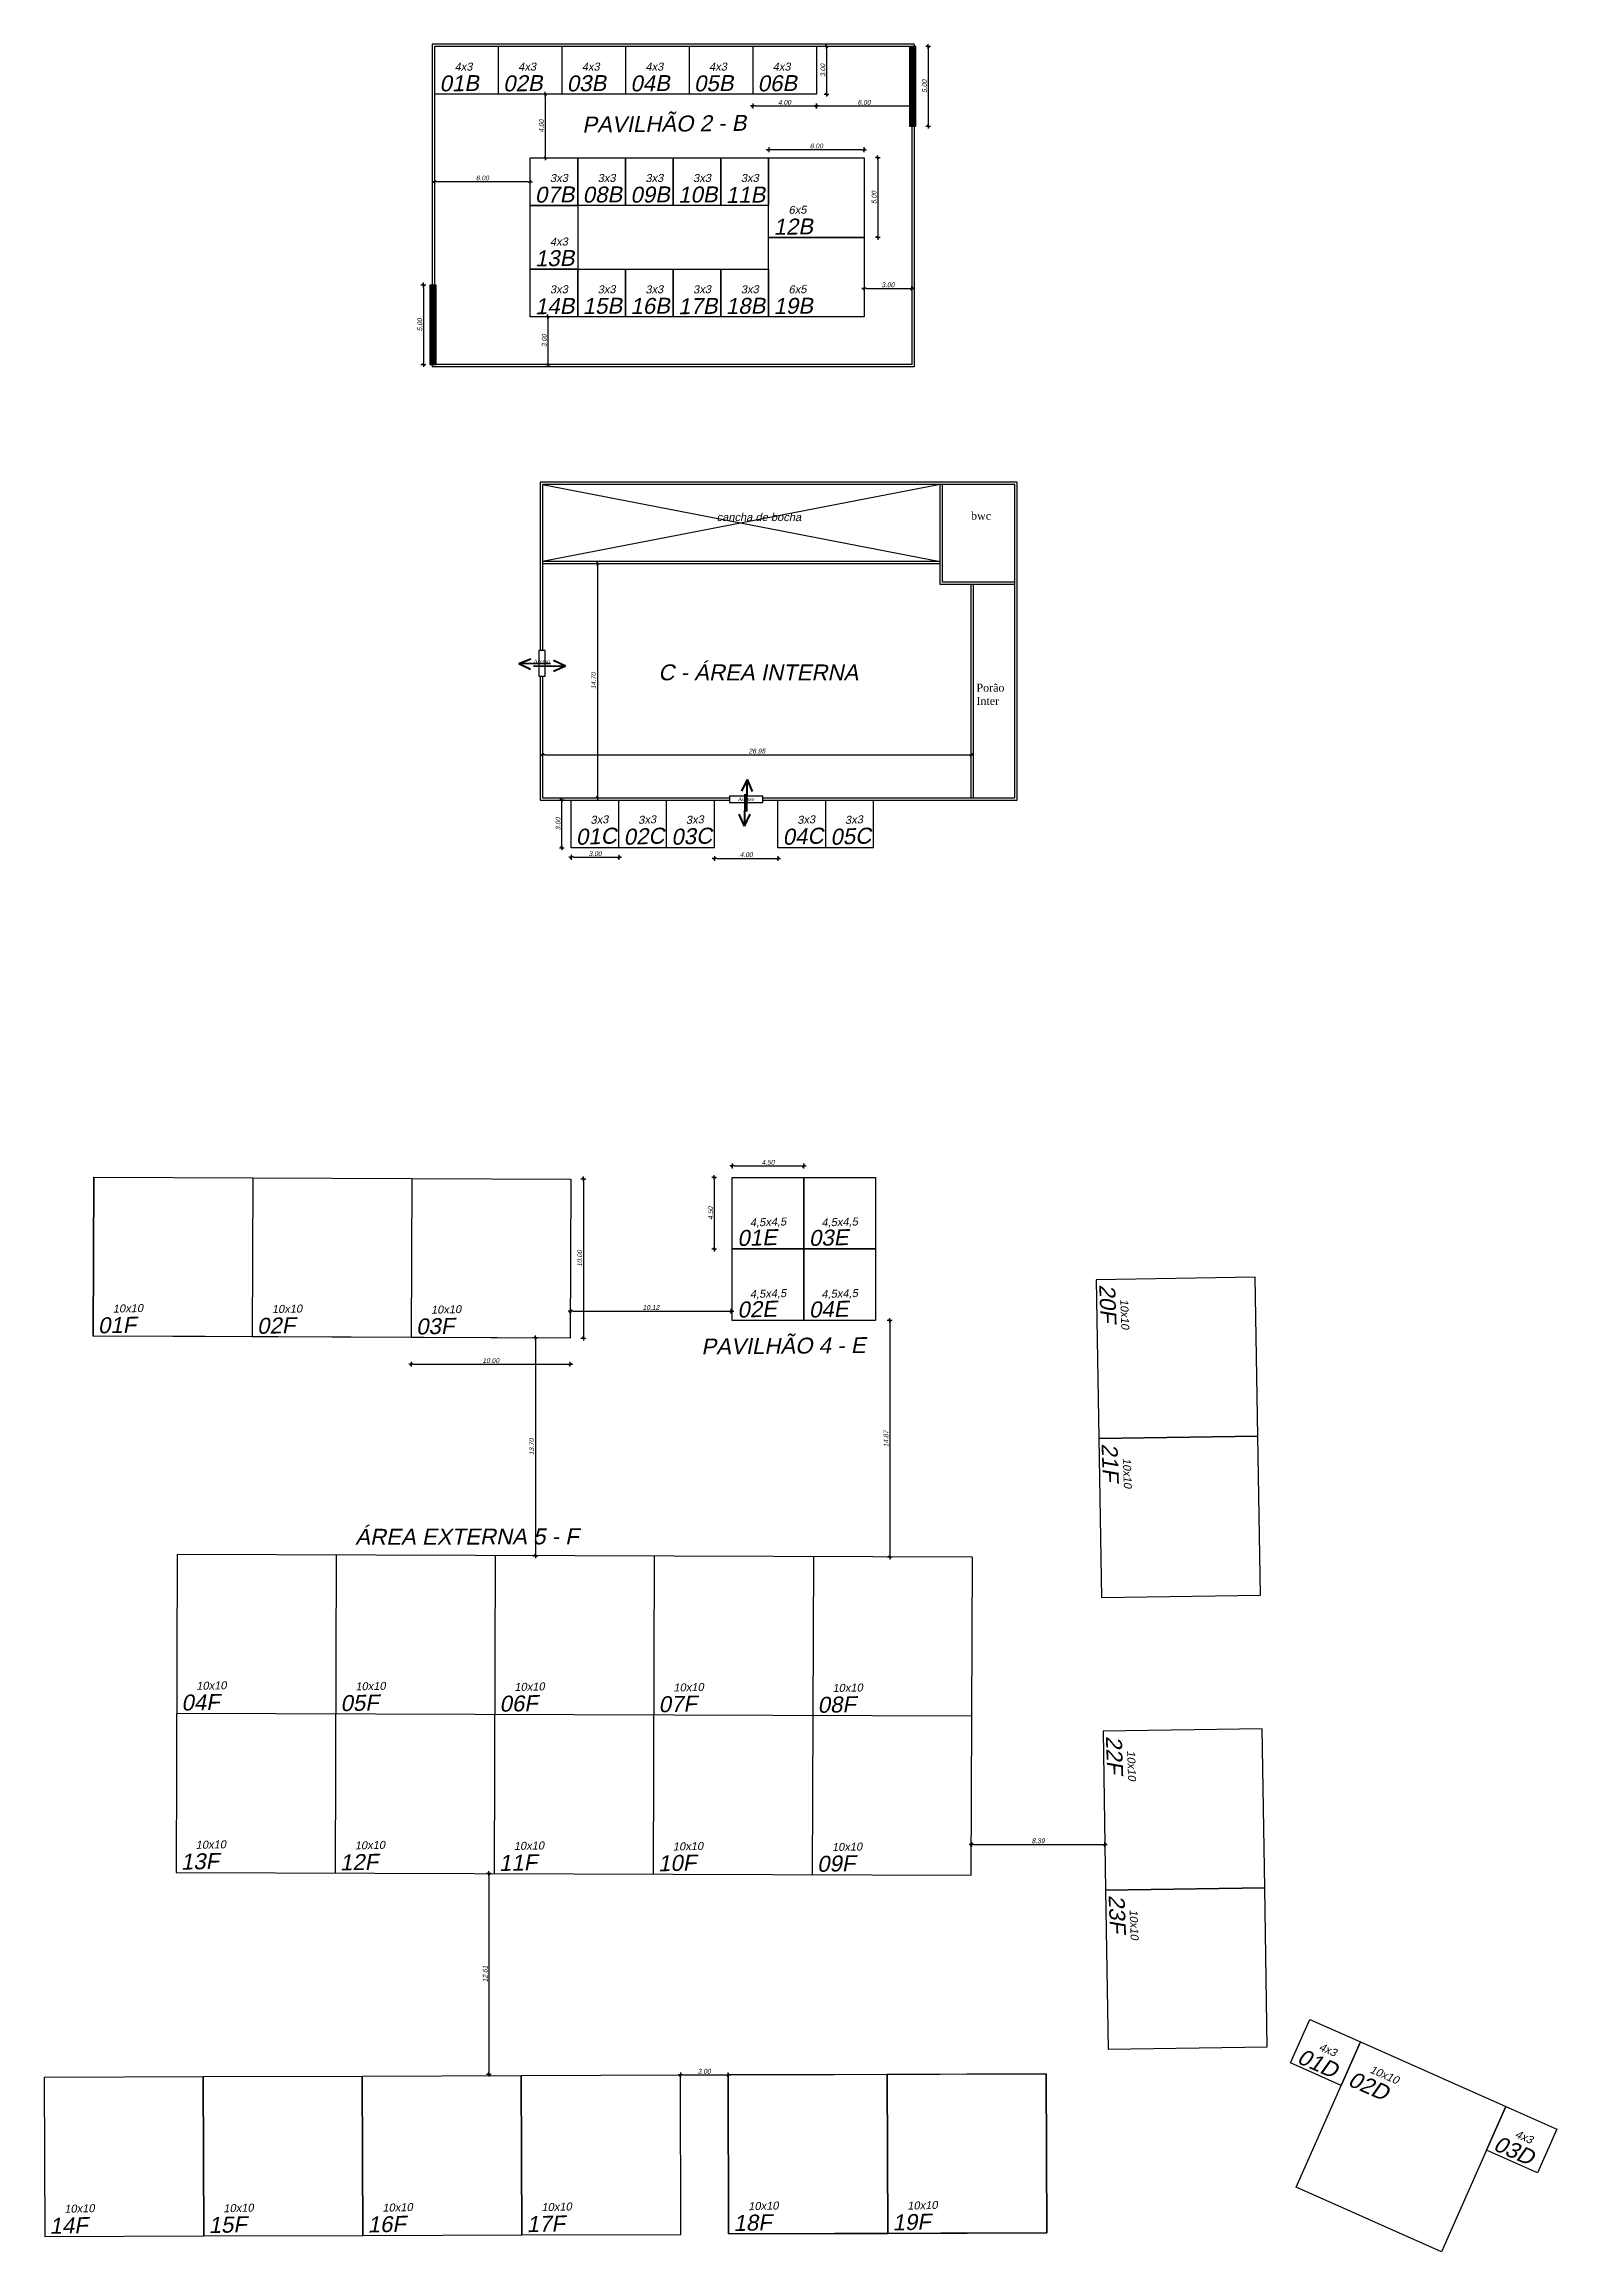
# Model space of a CAD drawing. Header units: metres. Extents: x 2113 to 5678, y -2764 to 956.
# Drawn here: x 3136 to 3231.1, y -2211.6 to -2072.8 of the extents above; entities that cross this region are included whole.
import ezdxf

# ---------------------------------------------------------------- set-up
doc = ezdxf.new("R2010")
doc.units = ezdxf.units.M
doc.header["$MEASUREMENT"] = 0
for name, color, linetype in [('_SETOR B', 5, 'Continuous'), ('_SETOR C', 4, 'Continuous'), ('_SETOR D', 22, 'Continuous'), ('_SETOR E', 11, 'Continuous'), ('_SETOR F', 30, 'Continuous'), ('COTASOK', 1, 'Continuous'), ('PAREDE', 7, 'Continuous'), ('TELHADO', 6, 'Continuous')]:
    doc.layers.add(name, color=color, linetype=linetype)
doc.styles.add('JEF', font='times.ttf', dxfattribs={"height": 0.3})
doc.styles.add('ROMANS', font='romans.shx')
doc.styles.add('util2000', font='arial.ttf', dxfattribs={"oblique": 12.000028})
doc.dimstyles.new('int_1-50_m_MS_50', dxfattribs={"dimscale": 0.05, "dimtxt": 3, "dimasz": 1.5, "dimexe": 1, "dimexo": 0, "dimgap": 0.75, "dimtad": 1, "dimzin": 1, "dimdsep": 46, "dimtxsty": 'util2000', "dimblk": '_U2_SETA01', "dimcen": 1.5, "dimse1": 1, "dimse2": 1, "dimclrd": 1, "dimclre": 1, "dimclrt": 1, "dimazin": 3, "dimtfac": 1, "dimtix": 1, "dimtmove": 1, "dimatfit": 3, "dimldrblk": '_U2_SETA02', "dimfxl": 1, "dimtzin": 12, "dimarcsym": 0})
pattern_1 = [(45, (-414254.85149, -6971211.226642), (-0.02209708691208, 0.02209708691208), [])]

msp = doc.modelspace()

# ---------------------------------------------------------------- texts
at = {"layer": '_SETOR B', "char_height": 0.5, "attachment_point": 7, "rotation": 0.66926, "style": 'util2000'}
for s, insert in [('{\\f@Arial Unicode MS|b0|i0|c0|p34;4x3}', (3161.781, -2074.493)), ('{\\f@Arial Unicode MS|b0|i0|c0|p34;4x3}', (3165.781, -2074.493)), ('{\\f@Arial Unicode MS|b0|i0|c0|p34;4x3}', (3169.781, -2074.493)), ('{\\f@Arial Unicode MS|b0|i0|c0|p34;4x3}', (3173.781, -2074.493)), ('{\\f@Arial Unicode MS|b0|i0|c0|p34;4x3}', (3177.781, -2074.493)), ('{\\f@Arial Unicode MS|b0|i0|c0|p34;4x3}', (3181.781, -2074.493)), ('{\\f@Arial Unicode MS|b0|i0|c0|p34;3x3}', (3167.781, -2081.493)), ('{\\f@Arial Unicode MS|b0|i0|c0|p34;3x3}', (3170.781, -2081.493)), ('{\\f@Arial Unicode MS|b0|i0|c0|p34;3x3}', (3173.781, -2081.493)), ('{\\f@Arial Unicode MS|b0|i0|c0|p34;3x3}', (3176.781, -2081.493)), ('{\\f@Arial Unicode MS|b0|i0|c0|p34;3x3}', (3179.781, -2081.493)), ('{\\f@Arial Unicode MS|b0|i0|c0|p34;6x5}', (3182.781, -2083.493)), ('{\\f@Arial Unicode MS|b0|i0|c0|p34;4x3}', (3167.781, -2085.493)), ('{\\f@Arial Unicode MS|b0|i0|c0|p34;3x3}', (3167.781, -2088.493)), ('{\\f@Arial Unicode MS|b0|i0|c0|p34;3x3}', (3170.781, -2088.493)), ('{\\f@Arial Unicode MS|b0|i0|c0|p34;3x3}', (3173.781, -2088.493)), ('{\\f@Arial Unicode MS|b0|i0|c0|p34;3x3}', (3176.781, -2088.493)), ('{\\f@Arial Unicode MS|b0|i0|c0|p34;3x3}', (3179.781, -2088.493)), ('{\\f@Arial Unicode MS|b0|i0|c0|p34;6x5}', (3182.781, -2088.493))]:
    msp.add_mtext(s, dxfattribs=dict(at, insert=insert))
at = {"layer": '_SETOR B', "char_height": 0.7, "attachment_point": 7, "rotation": 0.66926, "style": 'util2000'}
for s, insert, width in [('{\\f@Arial Unicode MS|b0|i0|c0|p34;\\P\\H1.4286x;01B}', (3160.838, -2075.799), 1.45529), ('{\\f@Arial Unicode MS|b0|i0|c0|p34;\\P\\H1.4286x;02B}', (3164.838, -2075.799), 1.45529), ('{\\f@Arial Unicode MS|b0|i0|c0|p34;\\P\\H1.4286x;03B}', (3168.838, -2075.799), 1.45529), ('{\\f@Arial Unicode MS|b0|i0|c0|p34;\\P\\H1.4286x;04B}', (3172.838, -2075.799), 1.45529), ('{\\f@Arial Unicode MS|b0|i0|c0|p34;\\P\\H1.4286x;05B}', (3176.838, -2075.799), 1.45529), ('{\\f@Arial Unicode MS|b0|i0|c0|p34;\\P\\H1.4286x;06B}', (3180.838, -2075.799), 1.45529), ('{\\f@Arial Unicode MS|b0|i0|c0|p34;\\P\\H1.4286x;PAVILHÃO 2 - B}', (3169.812, -2078.393), 14.71461), ('{\\f@Arial Unicode MS|b0|i0|c0|p34;\\P\\H1.4286x;07B}', (3166.838, -2082.799), 1.45529), ('{\\f@Arial Unicode MS|b0|i0|c0|p34;\\P\\H1.4286x;08B}', (3169.838, -2082.799), 1.45529), ('{\\f@Arial Unicode MS|b0|i0|c0|p34;\\P\\H1.4286x;09B}', (3172.838, -2082.799), 1.45529), ('{\\f@Arial Unicode MS|b0|i0|c0|p34;\\P\\H1.4286x;10B}', (3175.838, -2082.799), 1.45529), ('{\\f@Arial Unicode MS|b0|i0|c0|p34;\\P\\H1.4286x;11B}', (3178.838, -2082.799), 1.45529), ('{\\f@Arial Unicode MS|b0|i0|c0|p34;\\P\\H1.4286x;12B}', (3181.838, -2084.799), 1.45529), ('{\\f@Arial Unicode MS|b0|i0|c0|p34;\\P\\H1.4286x;13B}', (3166.838, -2086.799), 1.45529), ('{\\f@Arial Unicode MS|b0|i0|c0|p34;\\P\\H1.4286x;14B}', (3166.838, -2089.799), 1.45529), ('{\\f@Arial Unicode MS|b0|i0|c0|p34;\\P\\H1.4286x;15B}', (3169.838, -2089.799), 1.45529), ('{\\f@Arial Unicode MS|b0|i0|c0|p34;\\P\\H1.4286x;16B}', (3172.838, -2089.799), 1.45529), ('{\\f@Arial Unicode MS|b0|i0|c0|p34;\\P\\H1.4286x;17B}', (3175.838, -2089.799), 1.45529), ('{\\f@Arial Unicode MS|b0|i0|c0|p34;\\P\\H1.4286x;18B}', (3178.838, -2089.799), 1.45529), ('{\\f@Arial Unicode MS|b0|i0|c0|p34;\\P\\H1.4286x;19B}', (3181.838, -2089.799), 1.45529)]:
    msp.add_mtext(s, dxfattribs=dict(at, insert=insert, width=width))
at = {"layer": '_SETOR C', "char_height": 0.5, "attachment_point": 7, "rotation": 2.01883, "style": 'util2000'}
for insert in [(3170.334, -2121.855), (3173.334, -2121.855), (3176.334, -2121.855), (3183.334, -2121.855), (3186.334, -2121.855)]:
    msp.add_mtext('{\\f@Arial Unicode MS|b0|i0|c0|p34;3x3}', dxfattribs=dict(at, insert=insert))
at = {"layer": '_SETOR C', "char_height": 0.7, "width": 1.45529, "attachment_point": 7, "rotation": 2.01883, "style": 'util2000'}
for s, insert in [('{\\f@Arial Unicode MS|b0|i0|c0|p34;\\P\\H1.4286x;01C}', (3169.422, -2123.183)), ('{\\f@Arial Unicode MS|b0|i0|c0|p34;\\P\\H1.4286x;02C}', (3172.422, -2123.183)), ('{\\f@Arial Unicode MS|b0|i0|c0|p34;\\P\\H1.4286x;03C}', (3175.422, -2123.183)), ('{\\f@Arial Unicode MS|b0|i0|c0|p34;\\P\\H1.4286x;04C}', (3182.422, -2123.183)), ('{\\f@Arial Unicode MS|b0|i0|c0|p34;\\P\\H1.4286x;05C}', (3185.422, -2123.183))]:
    msp.add_mtext(s, dxfattribs=dict(at, insert=insert))
at = {"layer": '_SETOR D', "char_height": 0.7, "width": 1.45529, "attachment_point": 7, "rotation": 336.41049, "style": 'util2000'}
for s, insert in [('{\\f@Arial Unicode MS|b0|i0|c0|p34;\\P\\H1.4286x;01D}', (3214.678, -2199.749)), ('{\\f@Arial Unicode MS|b0|i0|c0|p34;\\P\\H1.4286x;02D}', (3217.876, -2201.169)), ('{\\f@Arial Unicode MS|b0|i0|c0|p34;\\P\\H1.4286x;03D}', (3227.016, -2205.228))]:
    msp.add_mtext(s, dxfattribs=dict(at, insert=insert))
at = {"layer": '_SETOR D', "char_height": 0.5, "attachment_point": 7, "rotation": 336.41049, "style": 'util2000'}
for s, insert in [('{\\f@Arial Unicode MS|b0|i0|c0|p34;4x3}', (3216.074, -2198.946)), ('{\\f@Arial Unicode MS|b0|i0|c0|p34;10x10}', (3219.273, -2200.366)), ('{\\f@Arial Unicode MS|b0|i0|c0|p34;4x3}', (3228.412, -2204.425))]:
    msp.add_mtext(s, dxfattribs=dict(at, insert=insert))
at = {"layer": '_SETOR E', "char_height": 0.7, "attachment_point": 7, "style": 'util2000'}
for s, insert, width, rotation in [('{\\f@Arial Unicode MS|b0|i0|c0|p34;\\P\\H1.4286x;01E}', (3179.571, -2148.413), 1.45529, 1.57614), ('{\\f@Arial Unicode MS|b0|i0|c0|p34;\\P\\H1.4286x;03E}', (3184.071, -2148.413), 1.45529, 1.57614), ('{\\f@Arial Unicode MS|b0|i0|c0|p34;\\P\\H1.4286x;02E}', (3179.571, -2152.913), 1.45529, 1.57614), ('{\\f@Arial Unicode MS|b0|i0|c0|p34;\\P\\H1.4286x;04E}', (3184.071, -2152.913), 1.45529, 1.57614), ('{\\f@Arial Unicode MS|b0|i0|c0|p34;\\P\\H1.4286x;PAVILHÃO 4 - E}', (3177.298, -2155.23), 31.11249, 0.51211)]:
    msp.add_mtext(s, dxfattribs=dict(at, insert=insert, width=width, rotation=rotation))
at = {"layer": '_SETOR E', "char_height": 0.5, "attachment_point": 7, "rotation": 1.57614, "style": 'util2000'}
for insert in [(3180.354, -2147.258), (3184.854, -2147.258), (3180.354, -2151.758), (3184.854, -2151.758)]:
    msp.add_mtext('{\\f@Arial Unicode MS|b0|i0|c0|p34;4,5x4,5}', dxfattribs=dict(at, insert=insert))
at = {"layer": '_SETOR F', "char_height": 0.7, "attachment_point": 7, "style": 'util2000'}
for s, insert, width, rotation in [('{\\f@Arial Unicode MS|b0|i0|c0|p34;\\P\\H1.4286x;20F}', (3202.296, -2150.816), 1.45529, 272.1106), ('{\\f@Arial Unicode MS|b0|i0|c0|p34;\\P\\H1.4286x;01F}', (3139.368, -2153.904), 1.45529, 1.19107), ('{\\f@Arial Unicode MS|b0|i0|c0|p34;\\P\\H1.4286x;02F}', (3149.368, -2153.934), 1.45529, 1.19107), ('{\\f@Arial Unicode MS|b0|i0|c0|p34;\\P\\H1.4286x;03F}', (3159.368, -2153.974), 1.45529, 1.19107), ('{\\f@Arial Unicode MS|b0|i0|c0|p34;\\P\\H1.4286x;21F}', (3202.456, -2160.814), 1.45529, 272.1106), ('{\\f@Arial Unicode MS|b0|i0|c0|p34;\\P\\H1.4286x;ÁREA EXTERNA 5 - F}', (3155.537, -2167.196), 31.11249, 0.12705), ('{\\f@Arial Unicode MS|b0|i0|c0|p34;\\P\\H1.4286x;04F}', (3144.614, -2177.628), 1.45529, 1.19107), ('{\\f@Arial Unicode MS|b0|i0|c0|p34;\\P\\H1.4286x;05F}', (3154.614, -2177.662), 1.45529, 1.19107), ('{\\f@Arial Unicode MS|b0|i0|c0|p34;\\P\\H1.4286x;06F}', (3164.614, -2177.697), 1.45529, 1.19107), ('{\\f@Arial Unicode MS|b0|i0|c0|p34;\\P\\H1.4286x;07F}', (3174.614, -2177.732), 1.45529, 1.19107), ('{\\f@Arial Unicode MS|b0|i0|c0|p34;\\P\\H1.4286x;08F}', (3184.613, -2177.767), 1.45529, 1.19107), ('{\\f@Arial Unicode MS|b0|i0|c0|p34;\\P\\H1.4286x;22F}', (3202.727, -2179.213), 1.45529, 272.1106), ('{\\f@Arial Unicode MS|b0|i0|c0|p34;\\P\\H1.4286x;13F}', (3144.579, -2187.628), 1.45529, 1.19107), ('{\\f@Arial Unicode MS|b0|i0|c0|p34;\\P\\H1.4286x;12F}', (3154.579, -2187.662), 1.45529, 1.19107), ('{\\f@Arial Unicode MS|b0|i0|c0|p34;\\P\\H1.4286x;11F}', (3164.579, -2187.697), 1.45529, 1.19107), ('{\\f@Arial Unicode MS|b0|i0|c0|p34;\\P\\H1.4286x;10F}', (3174.579, -2187.732), 1.45529, 1.19107), ('{\\f@Arial Unicode MS|b0|i0|c0|p34;\\P\\H1.4286x;09F}', (3184.579, -2187.767), 1.45529, 1.19107), ('{\\f@Arial Unicode MS|b0|i0|c0|p34;\\P\\H1.4286x;23F}', (3202.887, -2189.212), 1.45529, 272.1106), ('{\\f@Arial Unicode MS|b0|i0|c0|p34;\\P\\H1.4286x;14F}', (3136.322, -2210.518), 1.45529, 1.3906), ('{\\f@Arial Unicode MS|b0|i0|c0|p34;\\P\\H1.4286x;15F}', (3146.322, -2210.483), 1.45529, 1.3906), ('{\\f@Arial Unicode MS|b0|i0|c0|p34;\\P\\H1.4286x;16F}', (3156.322, -2210.449), 1.45529, 1.3906), ('{\\f@Arial Unicode MS|b0|i0|c0|p34;\\P\\H1.4286x;17F}', (3166.322, -2210.414), 1.45529, 1.3906), ('{\\f@Arial Unicode MS|b0|i0|c0|p34;\\P\\H1.4286x;18F}', (3179.322, -2210.355), 1.45529, 1.3906), ('{\\f@Arial Unicode MS|b0|i0|c0|p34;\\P\\H1.4286x;19F}', (3189.322, -2210.318), 1.45529, 1.3906)]:
    msp.add_mtext(s, dxfattribs=dict(at, insert=insert, width=width, rotation=rotation))
at = {"layer": '_SETOR F', "char_height": 0.5, "attachment_point": 7, "style": 'util2000'}
for insert, rotation in [((3203.625, -2151.726), 272.1106), ((3140.299, -2152.589), 1.19107), ((3150.299, -2152.62), 1.19107), ((3160.299, -2152.66), 1.19107), ((3203.786, -2161.724), 272.1106), ((3145.545, -2176.313), 1.19107), ((3155.545, -2176.348), 1.19107), ((3165.545, -2176.383), 1.19107), ((3175.545, -2176.418), 1.19107), ((3185.545, -2176.452), 1.19107), ((3204.056, -2180.123), 272.1106), ((3145.51, -2186.313), 1.19107), ((3155.51, -2186.348), 1.19107), ((3165.51, -2186.383), 1.19107), ((3175.51, -2186.418), 1.19107), ((3185.51, -2186.452), 1.19107), ((3204.217, -2190.122), 272.1106), ((3137.249, -2209.2), 1.3906), ((3147.249, -2209.166), 1.3906), ((3157.249, -2209.131), 1.3906), ((3167.249, -2209.096), 1.3906), ((3180.249, -2209.037), 1.3906), ((3190.249, -2209), 1.3906)]:
    msp.add_mtext('{\\f@Arial Unicode MS|b0|i0|c0|p34;10x10}', dxfattribs=dict(at, insert=insert, rotation=rotation))

# ---------------------------------------------------------------- blocks, each defined once
blk = doc.blocks.new('_U2_SETA01')
at = {"color": 0}
for p, q in [((-1, 0), (1, 0)), ((0, -1), (0, 1))]:
    blk.add_line(p, q, dxfattribs=at)
blk.add_line((-0.5, -0.5), (0.5, 0.5))
blk = doc.blocks.new('*D659')
at = {"layer": 'Defpoints', "color": 0, "ltscale": 0.3, "transparency": 16777216}
for p in [(3190.78, -2072.96), (3190.78, -2077.96), (3191.56, -2077.96)]:
    blk.add_point(p, dxfattribs=at)
at = {"layer": 'PAREDE', "color": 1, "lineweight": -2, "ltscale": 0.3, "transparency": 16777216}
blk.add_line((3191.56, -2073.11), (3191.56, -2077.81), dxfattribs=at)
at = {"layer": 'PAREDE', "color": 1, "lineweight": -2, "ltscale": 0.3, "transparency": 16777216, "xscale": 0.15, "yscale": 0.15, "zscale": 0.15}
for p, rotation in [((3191.56, -2072.96), 90), ((3191.56, -2077.96), 270)]:
    blk.add_blockref('_U2_SETA01', p, dxfattribs=dict(at, rotation=rotation))
at = {"layer": 'PAREDE', "color": 1, "ltscale": 0.3, "transparency": 16777216, "insert": (3191.33, -2075.46), "char_height": 0.3, "attachment_point": 5, "rotation": 90, "style": 'util2000'}
blk.add_mtext('5.00', dxfattribs=at)
blk = doc.blocks.new('_U2_SETA02')
blk.add_solid([(-1, -0.17), (0, 0), (-1, 0.17)])
blk = doc.blocks.new('*D658')
at = {"layer": 'Defpoints', "color": 0, "ltscale": 0.3, "transparency": 16777216}
for p in [(3190.78, -2072.96), (3190.78, -2077.96), (3191.56, -2077.96)]:
    blk.add_point(p, dxfattribs=at)
at = {"layer": 'PAREDE', "color": 1, "lineweight": -2, "ltscale": 0.3, "transparency": 16777216}
blk.add_line((3191.56, -2073.11), (3191.56, -2077.81), dxfattribs=at)
at = {"layer": 'PAREDE', "color": 1, "lineweight": -2, "ltscale": 0.3, "transparency": 16777216, "xscale": 0.15, "yscale": 0.15, "zscale": 0.15}
for p, rotation in [((3191.56, -2072.96), 90), ((3191.56, -2077.96), 270)]:
    blk.add_blockref('_U2_SETA01', p, dxfattribs=dict(at, rotation=rotation))
at = {"layer": 'PAREDE', "color": 1, "ltscale": 0.3, "transparency": 16777216, "insert": (3191.33, -2075.46), "char_height": 0.3, "attachment_point": 5, "rotation": 90, "style": 'util2000'}
blk.add_mtext('5.00', dxfattribs=at)
blk = doc.blocks.new('*D660')
at = {"layer": 'Defpoints', "color": 0, "ltscale": 0.3, "transparency": 16777216}
for p in [(3190.53, -2074.46), (3184.53, -2076.7), (3190.53, -2076.7)]:
    blk.add_point(p, dxfattribs=at)
at = {"layer": 'PAREDE', "color": 1, "lineweight": -2, "ltscale": 0.3, "transparency": 16777216}
blk.add_line((3184.68, -2076.7), (3190.38, -2076.7), dxfattribs=at)
at = {"layer": 'PAREDE', "color": 1, "lineweight": -2, "ltscale": 0.3, "transparency": 16777216, "xscale": 0.15, "yscale": 0.15, "zscale": 0.15, "rotation": 180}
blk.add_blockref('_U2_SETA01', (3184.53, -2076.7), dxfattribs=at)
at = {"layer": 'PAREDE', "color": 1, "lineweight": -2, "ltscale": 0.3, "transparency": 16777216, "xscale": 0.15, "yscale": 0.15, "zscale": 0.15}
blk.add_blockref('_U2_SETA01', (3190.53, -2076.7), dxfattribs=at)
at = {"layer": 'PAREDE', "color": 1, "ltscale": 0.3, "transparency": 16777216, "insert": (3187.53, -2076.47), "char_height": 0.3, "attachment_point": 5, "style": 'util2000'}
blk.add_mtext('6.00', dxfattribs=at)
blk = doc.blocks.new('*D661')
at = {"layer": 'Defpoints', "color": 0, "ltscale": 0.3, "transparency": 16777216}
for p in [(3180.53, -2073.35), (3184.53, -2076.7), (3184.53, -2076.7)]:
    blk.add_point(p, dxfattribs=at)
at = {"layer": 'PAREDE', "color": 1, "lineweight": -2, "ltscale": 0.3, "transparency": 16777216}
blk.add_line((3180.68, -2076.7), (3184.38, -2076.7), dxfattribs=at)
at = {"layer": 'PAREDE', "color": 1, "lineweight": -2, "ltscale": 0.3, "transparency": 16777216, "xscale": 0.15, "yscale": 0.15, "zscale": 0.15, "rotation": 180}
blk.add_blockref('_U2_SETA01', (3180.53, -2076.7), dxfattribs=at)
at = {"layer": 'PAREDE', "color": 1, "lineweight": -2, "ltscale": 0.3, "transparency": 16777216, "xscale": 0.15, "yscale": 0.15, "zscale": 0.15}
blk.add_blockref('_U2_SETA01', (3184.53, -2076.7), dxfattribs=at)
at = {"layer": 'PAREDE', "color": 1, "ltscale": 0.3, "transparency": 16777216, "insert": (3182.53, -2076.47), "char_height": 0.3, "attachment_point": 5, "style": 'util2000'}
blk.add_mtext('4.00', dxfattribs=at)
blk = doc.blocks.new('*D662')
at = {"layer": 'Defpoints', "color": 0, "ltscale": 0.3, "transparency": 16777216}
for p in [(3184.31, -2072.96), (3185.17, -2075.96), (3185.17, -2075.96)]:
    blk.add_point(p, dxfattribs=at)
at = {"layer": 'PAREDE', "color": 1, "lineweight": -2, "ltscale": 0.3, "transparency": 16777216}
blk.add_line((3185.17, -2073.11), (3185.17, -2075.81), dxfattribs=at)
at = {"layer": 'PAREDE', "color": 1, "lineweight": -2, "ltscale": 0.3, "transparency": 16777216, "xscale": 0.15, "yscale": 0.15, "zscale": 0.15}
for p, rotation in [((3185.17, -2072.96), 90), ((3185.17, -2075.96), 270)]:
    blk.add_blockref('_U2_SETA01', p, dxfattribs=dict(at, rotation=rotation))
at = {"layer": 'PAREDE', "color": 1, "ltscale": 0.3, "transparency": 16777216, "insert": (3184.94, -2074.46), "char_height": 0.3, "attachment_point": 5, "rotation": 90, "style": 'util2000'}
blk.add_mtext('3.00', dxfattribs=at)
blk = doc.blocks.new('*D663')
at = {"layer": 'Defpoints', "color": 0, "ltscale": 0.3, "transparency": 16777216}
for p in [(3187.53, -2079.96), (3187.53, -2084.96), (3188.39, -2084.96)]:
    blk.add_point(p, dxfattribs=at)
at = {"layer": 'PAREDE', "color": 1, "lineweight": -2, "ltscale": 0.3, "transparency": 16777216}
blk.add_line((3188.39, -2080.11), (3188.39, -2084.81), dxfattribs=at)
at = {"layer": 'PAREDE', "color": 1, "lineweight": -2, "ltscale": 0.3, "transparency": 16777216, "xscale": 0.15, "yscale": 0.15, "zscale": 0.15}
for p, rotation in [((3188.39, -2079.96), 90), ((3188.39, -2084.96), 270)]:
    blk.add_blockref('_U2_SETA01', p, dxfattribs=dict(at, rotation=rotation))
at = {"layer": 'PAREDE', "color": 1, "ltscale": 0.3, "transparency": 16777216, "insert": (3188.16, -2082.46), "char_height": 0.3, "attachment_point": 5, "rotation": 90, "style": 'util2000'}
blk.add_mtext('5.00', dxfattribs=at)
blk = doc.blocks.new('*D664')
at = {"layer": 'Defpoints', "color": 0, "ltscale": 0.3, "transparency": 16777216}
for p in [(3181.53, -2079.45), (3181.53, -2079.96), (3187.53, -2079.96)]:
    blk.add_point(p, dxfattribs=at)
at = {"layer": 'PAREDE', "color": 1, "lineweight": -2, "ltscale": 0.3, "transparency": 16777216}
blk.add_line((3187.38, -2079.45), (3181.68, -2079.45), dxfattribs=at)
at = {"layer": 'PAREDE', "color": 1, "lineweight": -2, "ltscale": 0.3, "transparency": 16777216, "xscale": 0.15, "yscale": 0.15, "zscale": 0.15, "rotation": 180}
blk.add_blockref('_U2_SETA01', (3181.53, -2079.45), dxfattribs=at)
at = {"layer": 'PAREDE', "color": 1, "lineweight": -2, "ltscale": 0.3, "transparency": 16777216, "xscale": 0.15, "yscale": 0.15, "zscale": 0.15}
blk.add_blockref('_U2_SETA01', (3187.53, -2079.45), dxfattribs=at)
at = {"layer": 'PAREDE', "color": 1, "ltscale": 0.3, "transparency": 16777216, "insert": (3184.53, -2079.22), "char_height": 0.3, "attachment_point": 5, "style": 'util2000'}
blk.add_mtext('6.00', dxfattribs=at)
blk = doc.blocks.new('*D665')
at = {"layer": 'Defpoints', "color": 0, "ltscale": 0.3, "transparency": 16777216}
for p in [(3167.48, -2075.96), (3167.48, -2079.96), (3167.48, -2079.96)]:
    blk.add_point(p, dxfattribs=at)
at = {"layer": 'PAREDE', "color": 1, "lineweight": -2, "ltscale": 0.3, "transparency": 16777216}
blk.add_line((3167.48, -2076.11), (3167.48, -2079.81), dxfattribs=at)
at = {"layer": 'PAREDE', "color": 1, "lineweight": -2, "ltscale": 0.3, "transparency": 16777216, "xscale": 0.15, "yscale": 0.15, "zscale": 0.15}
for p, rotation in [((3167.48, -2075.96), 90), ((3167.48, -2079.96), 270)]:
    blk.add_blockref('_U2_SETA01', p, dxfattribs=dict(at, rotation=rotation))
at = {"layer": 'PAREDE', "color": 1, "ltscale": 0.3, "transparency": 16777216, "insert": (3167.25, -2077.96), "char_height": 0.3, "attachment_point": 5, "rotation": 90, "style": 'util2000'}
blk.add_mtext('4.00', dxfattribs=at)
blk = doc.blocks.new('*D666')
at = {"layer": 'Defpoints', "color": 0, "ltscale": 0.3, "transparency": 16777216}
for p in [(3160.53, -2081.46), (3160.53, -2081.47), (3166.53, -2081.46)]:
    blk.add_point(p, dxfattribs=at)
at = {"layer": 'PAREDE', "color": 1, "lineweight": -2, "ltscale": 0.3, "transparency": 16777216}
blk.add_line((3166.38, -2081.46), (3160.68, -2081.46), dxfattribs=at)
at = {"layer": 'PAREDE', "color": 1, "lineweight": -2, "ltscale": 0.3, "transparency": 16777216, "xscale": 0.15, "yscale": 0.15, "zscale": 0.15, "rotation": 180}
blk.add_blockref('_U2_SETA01', (3160.53, -2081.46), dxfattribs=at)
at = {"layer": 'PAREDE', "color": 1, "lineweight": -2, "ltscale": 0.3, "transparency": 16777216, "xscale": 0.15, "yscale": 0.15, "zscale": 0.15}
blk.add_blockref('_U2_SETA01', (3166.53, -2081.46), dxfattribs=at)
at = {"layer": 'PAREDE', "color": 1, "ltscale": 0.3, "transparency": 16777216, "insert": (3163.53, -2081.23), "char_height": 0.3, "attachment_point": 5, "style": 'util2000'}
blk.add_mtext('6.00', dxfattribs=at)
blk = doc.blocks.new('*D667')
at = {"layer": 'Defpoints', "color": 0, "ltscale": 0.3, "transparency": 16777216}
for p in [(3167.65, -2089.96), (3167.65, -2092.96), (3167.65, -2092.96)]:
    blk.add_point(p, dxfattribs=at)
at = {"layer": 'PAREDE', "color": 1, "lineweight": -2, "ltscale": 0.3, "transparency": 16777216}
blk.add_line((3167.65, -2090.11), (3167.65, -2092.81), dxfattribs=at)
at = {"layer": 'PAREDE', "color": 1, "lineweight": -2, "ltscale": 0.3, "transparency": 16777216, "xscale": 0.15, "yscale": 0.15, "zscale": 0.15}
for p, rotation in [((3167.65, -2089.96), 90), ((3167.65, -2092.96), 270)]:
    blk.add_blockref('_U2_SETA01', p, dxfattribs=dict(at, rotation=rotation))
at = {"layer": 'PAREDE', "color": 1, "ltscale": 0.3, "transparency": 16777216, "insert": (3167.42, -2091.46), "char_height": 0.3, "attachment_point": 5, "rotation": 90, "style": 'util2000'}
blk.add_mtext('3.00', dxfattribs=at)
blk = doc.blocks.new('*D668')
at = {"layer": 'Defpoints', "color": 0, "ltscale": 0.3, "transparency": 16777216}
for p in [(3187.53, -2088.18), (3190.53, -2088.18), (3190.53, -2088.18)]:
    blk.add_point(p, dxfattribs=at)
at = {"layer": 'PAREDE', "color": 1, "lineweight": -2, "ltscale": 0.3, "transparency": 16777216}
blk.add_line((3187.68, -2088.18), (3190.38, -2088.18), dxfattribs=at)
at = {"layer": 'PAREDE', "color": 1, "lineweight": -2, "ltscale": 0.3, "transparency": 16777216, "xscale": 0.15, "yscale": 0.15, "zscale": 0.15, "rotation": 180}
blk.add_blockref('_U2_SETA01', (3187.53, -2088.18), dxfattribs=at)
at = {"layer": 'PAREDE', "color": 1, "lineweight": -2, "ltscale": 0.3, "transparency": 16777216, "xscale": 0.15, "yscale": 0.15, "zscale": 0.15}
blk.add_blockref('_U2_SETA01', (3190.53, -2088.18), dxfattribs=at)
at = {"layer": 'PAREDE', "color": 1, "ltscale": 0.3, "transparency": 16777216, "insert": (3189.03, -2087.95), "char_height": 0.3, "attachment_point": 5, "style": 'util2000'}
blk.add_mtext('3.00', dxfattribs=at)
blk = doc.blocks.new('*D669')
at = {"layer": 'Defpoints', "color": 0, "ltscale": 0.3, "transparency": 16777216}
for p in [(3160.38, -2087.96), (3159.82, -2092.96), (3160.38, -2092.96)]:
    blk.add_point(p, dxfattribs=at)
at = {"layer": 'PAREDE', "color": 1, "lineweight": -2, "ltscale": 0.3, "transparency": 16777216}
blk.add_line((3159.82, -2088.11), (3159.82, -2092.81), dxfattribs=at)
at = {"layer": 'PAREDE', "color": 1, "lineweight": -2, "ltscale": 0.3, "transparency": 16777216, "xscale": 0.15, "yscale": 0.15, "zscale": 0.15}
for p, rotation in [((3159.82, -2087.96), 90), ((3159.82, -2092.96), 270)]:
    blk.add_blockref('_U2_SETA01', p, dxfattribs=dict(at, rotation=rotation))
at = {"layer": 'PAREDE', "color": 1, "ltscale": 0.3, "transparency": 16777216, "insert": (3159.6, -2090.46), "char_height": 0.3, "attachment_point": 5, "rotation": 90, "style": 'util2000'}
blk.add_mtext('5.00', dxfattribs=at)
blk = doc.blocks.new('inter')
at = {"layer": 'PAREDE'}
for p, q in [((3887.77, -1421.27), (3887.77, -1431.87)), ((3917.77, -1421.27), (3887.77, -1421.27)), ((3887.92, -1421.42), (3887.92, -1431.87)), ((3917.62, -1421.42), (3887.92, -1421.42)), ((3887.92, -1421.42), (3912.92, -1426.27)), ((3912.92, -1421.42), (3887.92, -1426.27)), ((3912.92, -1427.72), (3912.92, -1421.42)), ((3913.07, -1427.57), (3913.07, -1421.42)), ((3917.62, -1441.12), (3917.62, -1421.42)), ((3917.77, -1441.27), (3917.77, -1421.27)), ((3912.92, -1426.27), (3887.92, -1426.27)), ((3912.92, -1426.27), (3887.92, -1426.27)), ((3912.92, -1426.42), (3887.92, -1426.42)), ((3912.92, -1426.42), (3887.92, -1426.42)), ((3917.62, -1427.72), (3912.92, -1427.72)), ((3917.62, -1427.57), (3913.07, -1427.57)), ((3914.87, -1441.12), (3914.87, -1427.72)), ((3915.02, -1441.12), (3915.02, -1427.72)), ((3887.77, -1433.47), (3887.77, -1441.27)), ((3887.92, -1433.47), (3887.92, -1441.12)), ((3887.77, -1441.27), (3899.67, -1441.27)), ((3887.92, -1441.12), (3899.67, -1441.12)), ((3901.77, -1441.12), (3917.62, -1441.12)), ((3901.77, -1441.27), (3917.77, -1441.27))]:
    blk.add_line(p, q, dxfattribs=at)
for points in [[(3887.68, -1433.47), (3888.08, -1433.47), (3888.08, -1431.87), (3887.68, -1431.87)], [(3901.77, -1441.43), (3901.77, -1441.03), (3899.67, -1441.03), (3899.67, -1441.43)]]:
    blk.add_lwpolyline(points, close=True, dxfattribs=at)
at = {"layer": 'TELHADO', "lineweight": 40}
for p, q in [((3886.42, -1432.69), (3887.19, -1432.38)), ((3888.43, -1432.71), (3886.42, -1432.69)), ((3886.42, -1432.69), (3887.17, -1433.04)), ((3888.43, -1432.71), (3886.42, -1432.69)), ((3886.42, -1432.69), (3887.17, -1433.04)), ((3889.36, -1432.85), (3888.61, -1432.5)), ((3889.36, -1432.85), (3888.61, -1432.5)), ((3887.35, -1432.83), (3889.36, -1432.85)), ((3887.35, -1432.83), (3889.36, -1432.85)), ((3889.36, -1432.85), (3888.6, -1433.19)), ((3889.36, -1432.85), (3888.6, -1433.19)), ((3900.79, -1439.97), (3900.43, -1440.71)), ((3900.79, -1439.97), (3900.43, -1440.71)), ((3900.64, -1440.89), (3900.62, -1442.9)), ((3900.64, -1440.89), (3900.62, -1442.9)), ((3900.77, -1441.98), (3900.79, -1439.97)), ((3900.77, -1441.98), (3900.79, -1439.97)), ((3900.79, -1439.97), (3901.1, -1440.73)), ((3900.62, -1442.9), (3900.28, -1442.15)), ((3900.62, -1442.9), (3900.28, -1442.15)), ((3900.62, -1442.9), (3900.97, -1442.16)), ((3900.62, -1442.9), (3900.97, -1442.16))]:
    blk.add_line(p, q, dxfattribs=at)
at = {"layer": '_SETOR C', "color": 1, "insert": (3895.2, -1433.75), "char_height": 0.7, "attachment_point": 7, "rotation": 359.9678, "style": 'util2000'}
blk.add_mtext('{\\f@Arial Unicode MS|b0|i0|c0|p34;\\C256;\\P\\H1.4286x;C - ÁREA INTERNA}', dxfattribs=at)
at = {"layer": 'COTASOK', "char_height": 0.234, "width": 1.1917, "attachment_point": 1, "style": 'JEF'}
for insert in [(3887.36, -1432.42), (3900.21, -1441.09)]:
    blk.add_mtext('Acesso', dxfattribs=dict(at, insert=insert))
at = {"layer": 'PAREDE', "color": 1, "insert": (3898.86, -1423.73), "char_height": 0.5, "attachment_point": 7, "rotation": 359.9678, "style": 'util2000'}
blk.add_mtext('{\\f@Arial Unicode MS|b0|i0|c0|p34;\\C256;cancha de bocha}', dxfattribs=at)
at = {"layer": 'PAREDE', "char_height": 0.5, "width": 1.2889, "attachment_point": 1, "rotation": 0, "style": 'ROMANS'}
for s, insert in [('{\\fTimes New Roman|b0|i0|c0|p18;bwc}', (3914.86, -1423.14)), ('{\\fTimes New Roman|b0|i0|c0|p18;bwc}', (3914.86, -1423.14)), ('{\\fTimes New Roman|b0|i0|c0|p18;Porão\\PInter}', (3915.2, -1433.95))]:
    blk.add_mtext(s, dxfattribs=dict(at, insert=insert))
blk = doc.blocks.new('*D679')
at = {"layer": 'Defpoints', "color": 0, "ltscale": 0.3, "transparency": 16777216}
for p in [(3170.76, -2105.5), (3170.76, -2120.2), (3170.76, -2120.2)]:
    blk.add_point(p, dxfattribs=at)
at = {"layer": 'PAREDE', "color": 1, "lineweight": -2, "ltscale": 0.3, "transparency": 16777216}
blk.add_line((3170.76, -2105.65), (3170.76, -2120.05), dxfattribs=at)
at = {"layer": 'PAREDE', "color": 1, "lineweight": -2, "ltscale": 0.3, "transparency": 16777216, "xscale": 0.15, "yscale": 0.15, "zscale": 0.15}
for p, rotation in [((3170.76, -2105.5), 90), ((3170.76, -2120.2), 270)]:
    blk.add_blockref('_U2_SETA01', p, dxfattribs=dict(at, rotation=rotation))
at = {"layer": 'PAREDE', "color": 1, "ltscale": 0.3, "transparency": 16777216, "insert": (3170.53, -2112.85), "char_height": 0.3, "attachment_point": 5, "rotation": 90, "style": 'util2000'}
blk.add_mtext('14.70', dxfattribs=at)
blk = doc.blocks.new('*D680')
at = {"layer": 'Defpoints', "color": 0, "ltscale": 0.3, "transparency": 16777216}
for p in [(3167.32, -2117.5), (3194.26, -2117.5), (3194.26, -2117.5)]:
    blk.add_point(p, dxfattribs=at)
at = {"layer": 'PAREDE', "color": 1, "lineweight": -2, "ltscale": 0.3, "transparency": 16777216}
blk.add_line((3167.47, -2117.5), (3194.11, -2117.5), dxfattribs=at)
at = {"layer": 'PAREDE', "color": 1, "lineweight": -2, "ltscale": 0.3, "transparency": 16777216, "xscale": 0.15, "yscale": 0.15, "zscale": 0.15, "rotation": 180}
blk.add_blockref('_U2_SETA01', (3167.32, -2117.5), dxfattribs=at)
at = {"layer": 'PAREDE', "color": 1, "lineweight": -2, "ltscale": 0.3, "transparency": 16777216, "xscale": 0.15, "yscale": 0.15, "zscale": 0.15}
blk.add_blockref('_U2_SETA01', (3194.26, -2117.5), dxfattribs=at)
at = {"layer": 'PAREDE', "color": 1, "ltscale": 0.3, "transparency": 16777216, "insert": (3180.79, -2117.27), "char_height": 0.3, "attachment_point": 5, "style": 'util2000'}
blk.add_mtext('26.95', dxfattribs=at)
blk = doc.blocks.new('*D681')
at = {"layer": 'Defpoints', "color": 0, "ltscale": 0.3, "transparency": 16777216}
for p in [(3168.52, -2120.35), (3169.12, -2120.35), (3169.12, -2123.35)]:
    blk.add_point(p, dxfattribs=at)
at = {"layer": 'PAREDE', "color": 1, "lineweight": -2, "ltscale": 0.3, "transparency": 16777216}
blk.add_line((3168.52, -2123.2), (3168.52, -2120.5), dxfattribs=at)
at = {"layer": 'PAREDE', "color": 1, "lineweight": -2, "ltscale": 0.3, "transparency": 16777216, "xscale": 0.15, "yscale": 0.15, "zscale": 0.15}
for p, rotation in [((3168.52, -2120.35), 90), ((3168.52, -2123.35), 270)]:
    blk.add_blockref('_U2_SETA01', p, dxfattribs=dict(at, rotation=rotation))
at = {"layer": 'PAREDE', "color": 1, "ltscale": 0.3, "transparency": 16777216, "insert": (3168.29, -2121.85), "char_height": 0.3, "attachment_point": 5, "rotation": 90, "style": 'util2000'}
blk.add_mtext('3.00', dxfattribs=at)
blk = doc.blocks.new('*D682')
at = {"layer": 'Defpoints', "color": 0, "ltscale": 0.3, "transparency": 16777216}
for p in [(3169.12, -2123.35), (3172.12, -2123.35), (3172.12, -2123.95)]:
    blk.add_point(p, dxfattribs=at)
at = {"layer": 'PAREDE', "color": 1, "lineweight": -2, "ltscale": 0.3, "transparency": 16777216}
blk.add_line((3169.27, -2123.95), (3171.97, -2123.95), dxfattribs=at)
at = {"layer": 'PAREDE', "color": 1, "lineweight": -2, "ltscale": 0.3, "transparency": 16777216, "xscale": 0.15, "yscale": 0.15, "zscale": 0.15, "rotation": 180}
blk.add_blockref('_U2_SETA01', (3169.12, -2123.95), dxfattribs=at)
at = {"layer": 'PAREDE', "color": 1, "lineweight": -2, "ltscale": 0.3, "transparency": 16777216, "xscale": 0.15, "yscale": 0.15, "zscale": 0.15}
blk.add_blockref('_U2_SETA01', (3172.12, -2123.95), dxfattribs=at)
at = {"layer": 'PAREDE', "color": 1, "ltscale": 0.3, "transparency": 16777216, "insert": (3170.62, -2123.72), "char_height": 0.3, "attachment_point": 5, "style": 'util2000'}
blk.add_mtext('3.00', dxfattribs=at)
blk = doc.blocks.new('*D683')
at = {"layer": 'Defpoints', "color": 0, "ltscale": 0.3, "transparency": 16777216}
for p in [(3178.12, -2123.35), (3182.12, -2123.35), (3182.12, -2124.02)]:
    blk.add_point(p, dxfattribs=at)
at = {"layer": 'PAREDE', "color": 1, "lineweight": -2, "ltscale": 0.3, "transparency": 16777216}
blk.add_line((3178.27, -2124.02), (3181.97, -2124.02), dxfattribs=at)
at = {"layer": 'PAREDE', "color": 1, "lineweight": -2, "ltscale": 0.3, "transparency": 16777216, "xscale": 0.15, "yscale": 0.15, "zscale": 0.15, "rotation": 180}
blk.add_blockref('_U2_SETA01', (3178.12, -2124.02), dxfattribs=at)
at = {"layer": 'PAREDE', "color": 1, "lineweight": -2, "ltscale": 0.3, "transparency": 16777216, "xscale": 0.15, "yscale": 0.15, "zscale": 0.15}
blk.add_blockref('_U2_SETA01', (3182.12, -2124.02), dxfattribs=at)
at = {"layer": 'PAREDE', "color": 1, "ltscale": 0.3, "transparency": 16777216, "insert": (3180.12, -2123.79), "char_height": 0.3, "attachment_point": 5, "style": 'util2000'}
blk.add_mtext('4.00', dxfattribs=at)
blk = doc.blocks.new('*D684')
at = {"layer": 'Defpoints', "color": 0, "ltscale": 0.3, "transparency": 16777216}
for p in [(3159.06, -2154.14), (3169.06, -2154.18), (3169.06, -2155.83)]:
    blk.add_point(p, dxfattribs=at)
at = {"layer": 'PAREDE', "color": 1, "lineweight": -2, "ltscale": 0.3, "transparency": 16777216}
blk.add_line((3159.21, -2155.83), (3168.91, -2155.83), dxfattribs=at)
at = {"layer": 'PAREDE', "color": 1, "lineweight": -2, "ltscale": 0.3, "transparency": 16777216, "xscale": 0.15, "yscale": 0.15, "zscale": 0.15, "rotation": 180}
blk.add_blockref('_U2_SETA01', (3159.06, -2155.83), dxfattribs=at)
at = {"layer": 'PAREDE', "color": 1, "lineweight": -2, "ltscale": 0.3, "transparency": 16777216, "xscale": 0.15, "yscale": 0.15, "zscale": 0.15}
blk.add_blockref('_U2_SETA01', (3169.06, -2155.83), dxfattribs=at)
at = {"layer": 'PAREDE', "color": 1, "ltscale": 0.3, "transparency": 16777216, "insert": (3164.06, -2155.6), "char_height": 0.3, "attachment_point": 5, "style": 'util2000'}
blk.add_mtext('10.00', dxfattribs=at)
blk = doc.blocks.new('*D685')
at = {"layer": 'Defpoints', "color": 0, "ltscale": 0.3, "transparency": 16777216}
for p in [(3169.1, -2144.18), (3169.1, -2154.18), (3169.88, -2154.18)]:
    blk.add_point(p, dxfattribs=at)
at = {"layer": 'PAREDE', "color": 1, "lineweight": -2, "ltscale": 0.3, "transparency": 16777216}
blk.add_line((3169.88, -2144.33), (3169.88, -2154.03), dxfattribs=at)
at = {"layer": 'PAREDE', "color": 1, "lineweight": -2, "ltscale": 0.3, "transparency": 16777216, "xscale": 0.15, "yscale": 0.15, "zscale": 0.15}
for p, rotation in [((3169.88, -2144.18), 90), ((3169.88, -2154.18), 270)]:
    blk.add_blockref('_U2_SETA01', p, dxfattribs=dict(at, rotation=rotation))
at = {"layer": 'PAREDE', "color": 1, "ltscale": 0.3, "transparency": 16777216, "insert": (3169.65, -2149.18), "char_height": 0.3, "attachment_point": 5, "rotation": 90, "style": 'util2000'}
blk.add_mtext('10.00', dxfattribs=at)
blk = doc.blocks.new('*D686')
at = {"layer": 'Defpoints', "color": 0, "ltscale": 0.3, "transparency": 16777216}
for p in [(3179.24, -2144.08), (3178.11, -2148.58), (3179.21, -2148.58)]:
    blk.add_point(p, dxfattribs=at)
at = {"layer": 'PAREDE', "color": 1, "lineweight": -2, "ltscale": 0.3, "transparency": 16777216}
blk.add_line((3178.11, -2144.23), (3178.11, -2148.43), dxfattribs=at)
at = {"layer": 'PAREDE', "color": 1, "lineweight": -2, "ltscale": 0.3, "transparency": 16777216, "xscale": 0.15, "yscale": 0.15, "zscale": 0.15}
for p, rotation in [((3178.11, -2144.08), 90), ((3178.11, -2148.58), 270)]:
    blk.add_blockref('_U2_SETA01', p, dxfattribs=dict(at, rotation=rotation))
at = {"layer": 'PAREDE', "color": 1, "ltscale": 0.3, "transparency": 16777216, "insert": (3177.88, -2146.33), "char_height": 0.3, "attachment_point": 5, "rotation": 90, "style": 'util2000'}
blk.add_mtext('4.50', dxfattribs=at)
blk = doc.blocks.new('*D687')
at = {"layer": 'Defpoints', "color": 0, "ltscale": 0.3, "transparency": 16777216}
for p in [(3183.74, -2143.36), (3179.24, -2144.16), (3183.74, -2144.08)]:
    blk.add_point(p, dxfattribs=at)
at = {"layer": 'PAREDE', "color": 1, "lineweight": -2, "ltscale": 0.3, "transparency": 16777216}
blk.add_line((3179.39, -2143.36), (3183.59, -2143.36), dxfattribs=at)
at = {"layer": 'PAREDE', "color": 1, "lineweight": -2, "ltscale": 0.3, "transparency": 16777216, "xscale": 0.15, "yscale": 0.15, "zscale": 0.15, "rotation": 180}
blk.add_blockref('_U2_SETA01', (3179.24, -2143.36), dxfattribs=at)
at = {"layer": 'PAREDE', "color": 1, "lineweight": -2, "ltscale": 0.3, "transparency": 16777216, "xscale": 0.15, "yscale": 0.15, "zscale": 0.15}
blk.add_blockref('_U2_SETA01', (3183.74, -2143.36), dxfattribs=at)
at = {"layer": 'PAREDE', "color": 1, "ltscale": 0.3, "transparency": 16777216, "insert": (3181.49, -2143.13), "char_height": 0.3, "attachment_point": 5, "style": 'util2000'}
blk.add_mtext('4.50', dxfattribs=at)
blk = doc.blocks.new('*D688')
at = {"layer": 'Defpoints', "color": 0, "ltscale": 0.3, "transparency": 16777216}
for p in [(3169.07, -2152.42), (3179.18, -2152.49), (3179.18, -2152.49)]:
    blk.add_point(p, dxfattribs=at)
at = {"layer": 'PAREDE', "color": 1, "lineweight": -2, "ltscale": 0.3, "transparency": 16777216}
blk.add_line((3169.22, -2152.49), (3179.03, -2152.49), dxfattribs=at)
at = {"layer": 'PAREDE', "color": 1, "lineweight": -2, "ltscale": 0.3, "transparency": 16777216, "xscale": 0.15, "yscale": 0.15, "zscale": 0.15, "rotation": 180}
blk.add_blockref('_U2_SETA01', (3169.07, -2152.49), dxfattribs=at)
at = {"layer": 'PAREDE', "color": 1, "lineweight": -2, "ltscale": 0.3, "transparency": 16777216, "xscale": 0.15, "yscale": 0.15, "zscale": 0.15}
blk.add_blockref('_U2_SETA01', (3179.18, -2152.49), dxfattribs=at)
at = {"layer": 'PAREDE', "color": 1, "ltscale": 0.3, "transparency": 16777216, "insert": (3174.13, -2152.26), "char_height": 0.3, "attachment_point": 5, "style": 'util2000'}
blk.add_mtext('10.12', dxfattribs=at)
blk = doc.blocks.new('*D689')
at = {"layer": 'Defpoints', "color": 0, "ltscale": 0.3, "transparency": 16777216}
for p in [(3166.91, -2154.17), (3166.86, -2167.87), (3166.86, -2167.87)]:
    blk.add_point(p, dxfattribs=at)
at = {"layer": 'PAREDE', "color": 1, "lineweight": -2, "ltscale": 0.3, "transparency": 16777216}
blk.add_line((3166.86, -2154.32), (3166.86, -2167.72), dxfattribs=at)
at = {"layer": 'PAREDE', "color": 1, "lineweight": -2, "ltscale": 0.3, "transparency": 16777216, "xscale": 0.15, "yscale": 0.15, "zscale": 0.15}
for p, rotation in [((3166.86, -2154.17), 90), ((3166.86, -2167.87), 270)]:
    blk.add_blockref('_U2_SETA01', p, dxfattribs=dict(at, rotation=rotation))
at = {"layer": 'PAREDE', "color": 1, "ltscale": 0.3, "transparency": 16777216, "insert": (3166.63, -2161.02), "char_height": 0.3, "attachment_point": 5, "rotation": 90, "style": 'util2000'}
blk.add_mtext('13.70', dxfattribs=at)
blk = doc.blocks.new('*D690')
at = {"layer": 'Defpoints', "color": 0, "ltscale": 0.3, "transparency": 16777216}
for p in [(3164.27, -2187.86), (3163.94, -2200.47), (3163.94, -2200.47)]:
    blk.add_point(p, dxfattribs=at)
at = {"layer": 'PAREDE', "color": 1, "lineweight": -2, "ltscale": 0.3, "transparency": 16777216}
blk.add_line((3163.94, -2188.01), (3163.94, -2200.32), dxfattribs=at)
at = {"layer": 'PAREDE', "color": 1, "lineweight": -2, "ltscale": 0.3, "transparency": 16777216, "xscale": 0.15, "yscale": 0.15, "zscale": 0.15}
for p, rotation in [((3163.94, -2187.86), 90), ((3163.94, -2200.47), 270)]:
    blk.add_blockref('_U2_SETA01', p, dxfattribs=dict(at, rotation=rotation))
at = {"layer": 'PAREDE', "color": 1, "ltscale": 0.3, "transparency": 16777216, "insert": (3163.71, -2194.17), "char_height": 0.3, "attachment_point": 5, "rotation": 90, "style": 'util2000'}
blk.add_mtext('12.61', dxfattribs=at)
blk = doc.blocks.new('*D691')
at = {"layer": 'Defpoints', "color": 0, "ltscale": 0.3, "transparency": 16777216}
for p in [(3194.28, -2186.14), (3202.67, -2186.03), (3202.67, -2186.03)]:
    blk.add_point(p, dxfattribs=at)
at = {"layer": 'PAREDE', "color": 1, "lineweight": -2, "ltscale": 0.3, "transparency": 16777216}
blk.add_line((3194.43, -2186.03), (3202.52, -2186.03), dxfattribs=at)
at = {"layer": 'PAREDE', "color": 1, "lineweight": -2, "ltscale": 0.3, "transparency": 16777216, "xscale": 0.15, "yscale": 0.15, "zscale": 0.15, "rotation": 180}
blk.add_blockref('_U2_SETA01', (3194.28, -2186.03), dxfattribs=at)
at = {"layer": 'PAREDE', "color": 1, "lineweight": -2, "ltscale": 0.3, "transparency": 16777216, "xscale": 0.15, "yscale": 0.15, "zscale": 0.15}
blk.add_blockref('_U2_SETA01', (3202.67, -2186.03), dxfattribs=at)
at = {"layer": 'PAREDE', "color": 1, "ltscale": 0.3, "transparency": 16777216, "insert": (3198.47, -2185.8), "char_height": 0.3, "attachment_point": 5, "style": 'util2000'}
blk.add_mtext('8.39', dxfattribs=at)
blk = doc.blocks.new('*D692')
at = {"layer": 'Defpoints', "color": 0, "ltscale": 0.3, "transparency": 16777216}
for p in [(3188.24, -2153.08), (3189.12, -2167.95), (3189.14, -2167.95)]:
    blk.add_point(p, dxfattribs=at)
at = {"layer": 'PAREDE', "color": 1, "lineweight": -2, "ltscale": 0.3, "transparency": 16777216}
blk.add_line((3189.14, -2153.23), (3189.14, -2167.8), dxfattribs=at)
at = {"layer": 'PAREDE', "color": 1, "lineweight": -2, "ltscale": 0.3, "transparency": 16777216, "xscale": 0.15, "yscale": 0.15, "zscale": 0.15}
for p, rotation in [((3189.14, -2153.08), 90), ((3189.14, -2167.95), 270)]:
    blk.add_blockref('_U2_SETA01', p, dxfattribs=dict(at, rotation=rotation))
at = {"layer": 'PAREDE', "color": 1, "ltscale": 0.3, "transparency": 16777216, "insert": (3188.91, -2160.52), "char_height": 0.3, "attachment_point": 5, "rotation": 90, "style": 'util2000'}
blk.add_mtext('14.87', dxfattribs=at)
blk = doc.blocks.new('*D699')
at = {"layer": 'Defpoints', "color": 0, "ltscale": 0.3, "transparency": 16777216}
for p in [(3178.98, -2200.52), (3178.98, -2200.52), (3175.98, -2200.55)]:
    blk.add_point(p, dxfattribs=at)
at = {"layer": 'PAREDE', "color": 1, "lineweight": -2, "ltscale": 0.3, "transparency": 16777216}
blk.add_line((3176.13, -2200.52), (3178.83, -2200.52), dxfattribs=at)
at = {"layer": 'PAREDE', "color": 1, "lineweight": -2, "ltscale": 0.3, "transparency": 16777216, "xscale": 0.15, "yscale": 0.15, "zscale": 0.15, "rotation": 180}
blk.add_blockref('_U2_SETA01', (3175.98, -2200.52), dxfattribs=at)
at = {"layer": 'PAREDE', "color": 1, "lineweight": -2, "ltscale": 0.3, "transparency": 16777216, "xscale": 0.15, "yscale": 0.15, "zscale": 0.15}
blk.add_blockref('_U2_SETA01', (3178.98, -2200.52), dxfattribs=at)
at = {"layer": 'PAREDE', "color": 1, "ltscale": 0.3, "transparency": 16777216, "insert": (3177.48, -2200.29), "char_height": 0.3, "attachment_point": 5, "style": 'util2000'}
blk.add_mtext('3.00', dxfattribs=at)

# ---------------------------------------------------------------- dimensions: what is measured, and where the dimension line sits
at = {"layer": 'PAREDE', "ltscale": 0.3}
for base, p1, p2, override, picture, middle in [((3184.528, -2076.701), (3180.528, -2073.35), (3184.528, -2076.701), {"dimscale": 0.1}, '*D661', (3182.528, -2076.472)), ((3190.528, -2076.701), (3184.528, -2076.701), (3190.528, -2074.462), {"dimscale": 0.1, "dimtad": 3}, '*D660', (3187.528, -2076.472)), ((3181.528, -2079.446), (3187.528, -2079.962), (3181.528, -2079.962), {"dimscale": 0.1}, '*D664', (3184.528, -2079.218)), ((3160.528, -2081.462), (3166.528, -2081.462), (3160.528, -2081.467), {"dimscale": 0.1, "dimtad": 3}, '*D666', (3163.528, -2081.234)), ((3190.528, -2088.18), (3187.528, -2088.18), (3190.528, -2088.18), {"dimscale": 0.1, "dimtad": 3}, '*D668', (3189.028, -2087.951)), ((3194.262, -2117.501), (3167.316, -2117.501), (3194.262, -2117.501), {"dimscale": 0.1, "dimtad": 3}, '*D680', (3180.789, -2117.273)), ((3172.116, -2123.948), (3169.116, -2123.353), (3172.116, -2123.353), {"dimscale": 0.1, "dimtad": 3}, '*D682', (3170.616, -2123.72)), ((3182.116, -2124.016), (3178.116, -2123.353), (3182.116, -2123.353), {"dimscale": 0.1, "dimtad": 3}, '*D683', (3180.116, -2123.788)), ((3183.74, -2143.358), (3179.24, -2144.156), (3183.74, -2144.081), {"dimscale": 0.1, "dimtad": 3}, '*D687', (3181.49, -2143.13)), ((3179.184, -2152.487), (3169.066, -2152.419), (3179.184, -2152.487), {"dimscale": 0.1, "dimtad": 3}, '*D688', (3174.125, -2152.259)), ((3169.059, -2155.827), (3159.059, -2154.14), (3169.059, -2154.181), {"dimscale": 0.1, "dimtad": 3}, '*D684', (3164.059, -2155.598)), ((3202.67, -2186.026), (3194.276, -2186.14), (3202.67, -2186.026), {"dimscale": 0.1, "dimtad": 3}, '*D691', (3198.473, -2185.798)), ((3178.979, -2200.522), (3175.979, -2200.546), (3178.979, -2200.522), {"dimscale": 0.1, "dimtad": 3}, '*D699', (3177.479, -2200.294))]:
    dim = msp.add_linear_dim(base=base, p1=p1, p2=p2, dimstyle='int_1-50_m_MS_50', override=override, dxfattribs=at)
    dim.commit()
    dim.dimension.update_dxf_attribs({"geometry": picture, "text_midpoint": middle})
for base, p1, p2, override, picture, middle in [((3185.172, -2075.963), (3184.309, -2072.962), (3185.172, -2075.963), {"dimscale": 0.1}, '*D662', (3184.944, -2074.462)), ((3191.559, -2077.962), (3190.783, -2072.962), (3190.783, -2077.962), {"dimscale": 0.1}, '*D659', (3191.331, -2075.462)), ((3191.559, -2077.962), (3190.783, -2072.962), (3190.783, -2077.962), {"dimscale": 0.1}, '*D658', (3191.331, -2075.462)), ((3167.482, -2079.962), (3167.482, -2075.962), (3167.482, -2079.962), {"dimscale": 0.1, "dimtad": 3}, '*D665', (3167.253, -2077.962)), ((3188.391, -2084.962), (3187.528, -2079.962), (3187.528, -2084.962), {"dimscale": 0.1}, '*D663', (3188.162, -2082.462)), ((3159.824, -2092.962), (3160.378, -2087.962), (3160.378, -2092.962), {"dimscale": 0.1}, '*D669', (3159.596, -2090.462)), ((3167.65, -2092.962), (3167.65, -2089.962), (3167.65, -2092.962), {"dimscale": 0.1}, '*D667', (3167.421, -2091.462)), ((3170.761, -2120.203), (3170.761, -2105.503), (3170.761, -2120.203), {"dimscale": 0.1, "dimtad": 3}, '*D679', (3170.533, -2112.853)), ((3168.521, -2120.353), (3169.116, -2123.353), (3169.116, -2120.353), {"dimscale": 0.1, "dimtad": 3}, '*D681', (3168.293, -2121.853)), ((3169.879, -2154.181), (3169.1, -2144.181), (3169.1, -2154.181), {"dimscale": 0.1, "dimtad": 3}, '*D685', (3169.651, -2149.181)), ((3178.112, -2148.581), (3179.24, -2144.081), (3179.207, -2148.581), {"dimscale": 0.1, "dimtad": 3}, '*D686', (3177.884, -2146.331)), ((3189.138, -2167.949), (3188.24, -2153.081), (3189.125, -2167.949), {"dimscale": 0.1, "dimtad": 3}, '*D692', (3188.91, -2160.515)), ((3166.857, -2167.872), (3166.905, -2154.172), (3166.857, -2167.872), {"dimscale": 0.1, "dimtad": 3}, '*D689', (3166.629, -2161.022)), ((3163.936, -2200.471), (3164.27, -2187.863), (3163.936, -2200.471), {"dimscale": 0.1, "dimtad": 3}, '*D690', (3163.707, -2194.167))]:
    dim = msp.add_linear_dim(base=base, p1=p1, p2=p2, angle=90, dimstyle='int_1-50_m_MS_50', override=override, dxfattribs=at)
    dim.commit()
    dim.dimension.update_dxf_attribs({"geometry": picture, "text_midpoint": middle})

# ---------------------------------------------------------------- hatches: boundary and pattern name
at = {"layer": 'PAREDE'}
h = msp.add_hatch(dxfattribs=at)
h.set_pattern_fill('ANSI31,_O', color=256, scale=0.25)
h.set_pattern_definition(pattern_1)
h.paths.add_polyline_path([(3190.783, -2072.962), (3190.383, -2072.962), (3190.383, -2077.962), (3190.783, -2077.962)])
h.paths.add_polyline_path([(3160.633, -2087.962), (3160.233, -2087.962), (3160.233, -2092.962), (3160.633, -2092.962)])
h = msp.add_hatch(dxfattribs=at)
h.set_pattern_fill('ANSI31,_O', color=256, scale=0.25)
h.set_pattern_definition(pattern_1)
h.paths.add_polyline_path([(3190.783, -2072.962), (3190.383, -2072.962), (3190.383, -2077.962), (3190.783, -2077.962)])
h.paths.add_polyline_path([(3160.633, -2087.962), (3160.233, -2087.962), (3160.233, -2092.962), (3160.633, -2092.962)])

# ---------------------------------------------------------------- linework, layer by layer
for p, q in [((3190.528, -2072.962), (3160.528, -2072.962)), ((3190.528, -2072.962), (3160.528, -2072.962)), ((3190.528, -2072.962), (3160.528, -2072.962)), ((3190.528, -2072.962), (3160.528, -2072.962)), ((3190.528, -2072.962), (3190.528, -2092.962)), ((3190.528, -2092.962), (3160.528, -2092.962))]:
    msp.add_line(p, q)
at = {"layer": '_SETOR B'}
for p, q in [((3164.528, -2072.962), (3164.528, -2075.962)), ((3168.528, -2072.962), (3168.528, -2075.962)), ((3172.528, -2072.962), (3172.528, -2075.962)), ((3176.528, -2072.962), (3176.528, -2075.962)), ((3180.528, -2072.962), (3180.528, -2075.962)), ((3184.528, -2072.962), (3184.528, -2075.962)), ((3184.528, -2075.962), (3160.528, -2075.962))]:
    msp.add_line(p, q, dxfattribs=at)
for points in [[(3166.528, -2082.962), (3166.528, -2079.962), (3169.528, -2079.962), (3169.528, -2082.962)], [(3169.528, -2082.962), (3169.528, -2079.962), (3172.528, -2079.962), (3172.528, -2082.962)], [(3172.528, -2082.962), (3172.528, -2079.962), (3175.528, -2079.962), (3175.528, -2082.962)], [(3175.528, -2082.962), (3175.528, -2079.962), (3178.528, -2079.962), (3178.528, -2082.962)], [(3178.528, -2082.962), (3178.528, -2079.962), (3181.528, -2079.962), (3181.528, -2082.962)], [(3181.528, -2079.962), (3187.528, -2079.962), (3187.528, -2084.962), (3181.528, -2084.962)], [(3166.528, -2086.962), (3166.528, -2082.962), (3169.528, -2082.962), (3169.528, -2086.962)], [(3181.528, -2084.962), (3187.528, -2084.962), (3187.528, -2089.962), (3181.528, -2089.962)], [(3166.528, -2089.962), (3166.528, -2086.962), (3169.528, -2086.962), (3169.528, -2089.962)], [(3169.528, -2089.962), (3169.528, -2086.962), (3172.528, -2086.962), (3172.528, -2089.962)], [(3172.528, -2089.962), (3172.528, -2086.962), (3175.528, -2086.962), (3175.528, -2089.962)], [(3175.528, -2089.962), (3175.528, -2086.962), (3178.528, -2086.962), (3178.528, -2089.962)], [(3178.528, -2089.962), (3178.528, -2086.962), (3181.528, -2086.962), (3181.528, -2089.962)]]:
    msp.add_lwpolyline(points, close=True, dxfattribs=at)
at = {"layer": '_SETOR C'}
for p, q in [((3169.116, -2123.353), (3169.116, -2120.353)), ((3172.116, -2123.353), (3172.116, -2120.353)), ((3175.116, -2123.353), (3175.116, -2120.353)), ((3178.116, -2123.353), (3178.116, -2120.353)), ((3182.116, -2123.353), (3182.116, -2120.353)), ((3185.116, -2123.353), (3185.116, -2120.353)), ((3188.116, -2123.353), (3188.116, -2120.353)), ((3172.116, -2123.353), (3169.116, -2123.353)), ((3175.116, -2123.353), (3172.116, -2123.353)), ((3178.116, -2123.353), (3175.116, -2123.353)), ((3185.116, -2123.353), (3182.116, -2123.353)), ((3188.116, -2123.353), (3185.116, -2123.353))]:
    msp.add_line(p, q, dxfattribs=at)
at = {"layer": '_SETOR D', "flags": 128}
for points in [[(3215.546, -2197.028), (3218.744, -2198.449), (3217.527, -2201.191), (3214.328, -2199.77)], [(3218.744, -2198.449), (3227.884, -2202.508), (3223.825, -2211.647), (3214.685, -2207.588)], [(3227.884, -2202.508), (3231.082, -2203.928), (3229.865, -2206.67), (3226.666, -2205.249)]]:
    msp.add_lwpolyline(points, close=True, dxfattribs=at)
at = {"layer": '_SETOR E'}
for points in [[(3183.74, -2144.081), (3183.74, -2148.581), (3179.24, -2148.581)], [(3188.24, -2148.581), (3183.74, -2148.581), (3183.74, -2144.081)], [(3179.24, -2148.581), (3183.74, -2148.581), (3183.74, -2153.081)], [(3183.74, -2153.081), (3183.74, -2148.581), (3188.24, -2148.581)]]:
    msp.add_lwpolyline(points, dxfattribs=at)
at = {"layer": '_SETOR E', "flags": 128}
msp.add_lwpolyline([(3179.24, -2144.081), (3188.24, -2144.081), (3188.24, -2153.081), (3179.24, -2153.081)], close=True, dxfattribs=at)
at = {"layer": '_SETOR F'}
for p, q in [((3139.1, -2144.059), (3139.059, -2154.07)), ((3149.1, -2144.1), (3149.059, -2154.1)), ((3159.1, -2144.14), (3159.059, -2154.14)), ((3169.1, -2144.181), (3169.059, -2154.181)), ((3154.34, -2167.828), (3154.27, -2187.828)), ((3164.34, -2167.863), (3164.27, -2187.863)), ((3174.34, -2167.898), (3174.27, -2187.898)), ((3184.34, -2167.933), (3184.27, -2187.933)), ((3194.305, -2177.968), (3144.305, -2177.793))]:
    msp.add_line(p, q, dxfattribs=at)
at = {"layer": '_SETOR F', "flags": 128}
for points in [[(3169.1, -2144.181), (3169.059, -2154.181), (3139.059, -2154.07), (3139.1, -2144.07), (3169.1, -2144.181)], [(3198.979, -2200.45), (3199.014, -2210.45), (3179.014, -2210.52), (3178.979, -2200.524), (3198.979, -2200.45)]]:
    msp.add_lwpolyline(points, dxfattribs=at)
at = {"layer": '_SETOR F'}
for points in [[(3212.284, -2160.348), (3212.124, -2150.349), (3202.125, -2150.51), (3202.286, -2160.508)], [(3212.445, -2170.347), (3212.284, -2160.348), (3202.286, -2160.508), (3202.446, -2170.507)], [(3144.27, -2187.793), (3194.27, -2187.968), (3194.34, -2167.968), (3144.34, -2167.794)], [(3212.715, -2188.745), (3212.555, -2178.747), (3202.556, -2178.907), (3202.717, -2188.906)], [(3212.876, -2198.744), (3212.715, -2188.745), (3202.717, -2188.906), (3202.877, -2198.905)], [(3188.979, -2200.487), (3178.979, -2200.522), (3179.014, -2210.522), (3189.014, -2210.487)], [(3198.979, -2200.45), (3188.979, -2200.485), (3189.014, -2210.485), (3199.014, -2210.45)], [(3145.98, -2200.65), (3135.98, -2200.685), (3136.014, -2210.685), (3146.014, -2210.65)], [(3155.979, -2200.615), (3145.98, -2200.65), (3146.014, -2210.65), (3156.014, -2210.615)], [(3165.979, -2200.581), (3155.979, -2200.615), (3156.014, -2210.615), (3166.014, -2210.581)], [(3175.979, -2200.546), (3165.979, -2200.581), (3166.014, -2210.581), (3176.014, -2210.546)]]:
    msp.add_lwpolyline(points, close=True, dxfattribs=at)
msp.add_lwpolyline([(3169.059, -2154.181), (3146.1, -2154.088), (3139.059, -2154.07)], dxfattribs=at)
at = {"layer": 'PAREDE'}
for p, q in [((3190.678, -2072.812), (3160.378, -2072.812)), ((3160.378, -2072.812), (3160.378, -2087.962)), ((3190.678, -2072.812), (3160.378, -2072.812)), ((3160.378, -2072.812), (3160.378, -2087.962)), ((3160.528, -2072.962), (3160.528, -2092.962)), ((3160.528, -2072.962), (3160.528, -2092.962)), ((3190.528, -2072.962), (3160.528, -2072.962)), ((3190.528, -2072.962), (3160.528, -2072.962)), ((3160.528, -2072.962), (3160.528, -2087.962)), ((3190.528, -2072.962), (3160.528, -2072.962)), ((3190.528, -2072.962), (3160.528, -2072.962)), ((3160.528, -2072.962), (3160.528, -2087.962)), ((3190.678, -2072.812), (3190.678, -2072.962)), ((3190.678, -2072.812), (3190.678, -2072.962)), ((3190.528, -2077.962), (3190.528, -2092.962)), ((3190.528, -2077.962), (3190.528, -2092.962)), ((3190.678, -2077.962), (3190.678, -2093.112)), ((3190.678, -2077.962), (3190.678, -2093.112)), ((3160.378, -2092.962), (3160.378, -2093.112)), ((3160.378, -2092.962), (3160.378, -2093.112)), ((3190.678, -2093.112), (3160.378, -2093.112)), ((3190.678, -2093.112), (3160.378, -2093.112)), ((3190.528, -2092.962), (3160.528, -2092.962)), ((3190.528, -2092.962), (3160.528, -2092.962))]:
    msp.add_line(p, q, dxfattribs=at)
for points in [[(3190.383, -2077.962), (3190.783, -2077.962), (3190.783, -2072.962), (3190.383, -2072.962)], [(3190.383, -2077.962), (3190.783, -2077.962), (3190.783, -2072.962), (3190.383, -2072.962)], [(3160.233, -2092.962), (3160.633, -2092.962), (3160.633, -2087.962), (3160.233, -2087.962)], [(3160.233, -2092.962), (3160.633, -2092.962), (3160.633, -2087.962), (3160.233, -2087.962)]]:
    msp.add_lwpolyline(points, close=True, dxfattribs=at)

# ---------------------------------------------------------------- block references
msp.add_blockref('inter', (-720.607, -679.081))

msp.set_redraw_order([(e.dxf.handle, doc.entitydb.next_handle()) for e in msp.query("TEXT MTEXT ATTDEF DIMENSION ARC_DIMENSION")])  # texts and dimensions are drawn at this point

doc.saveas('drawing.dxf')
